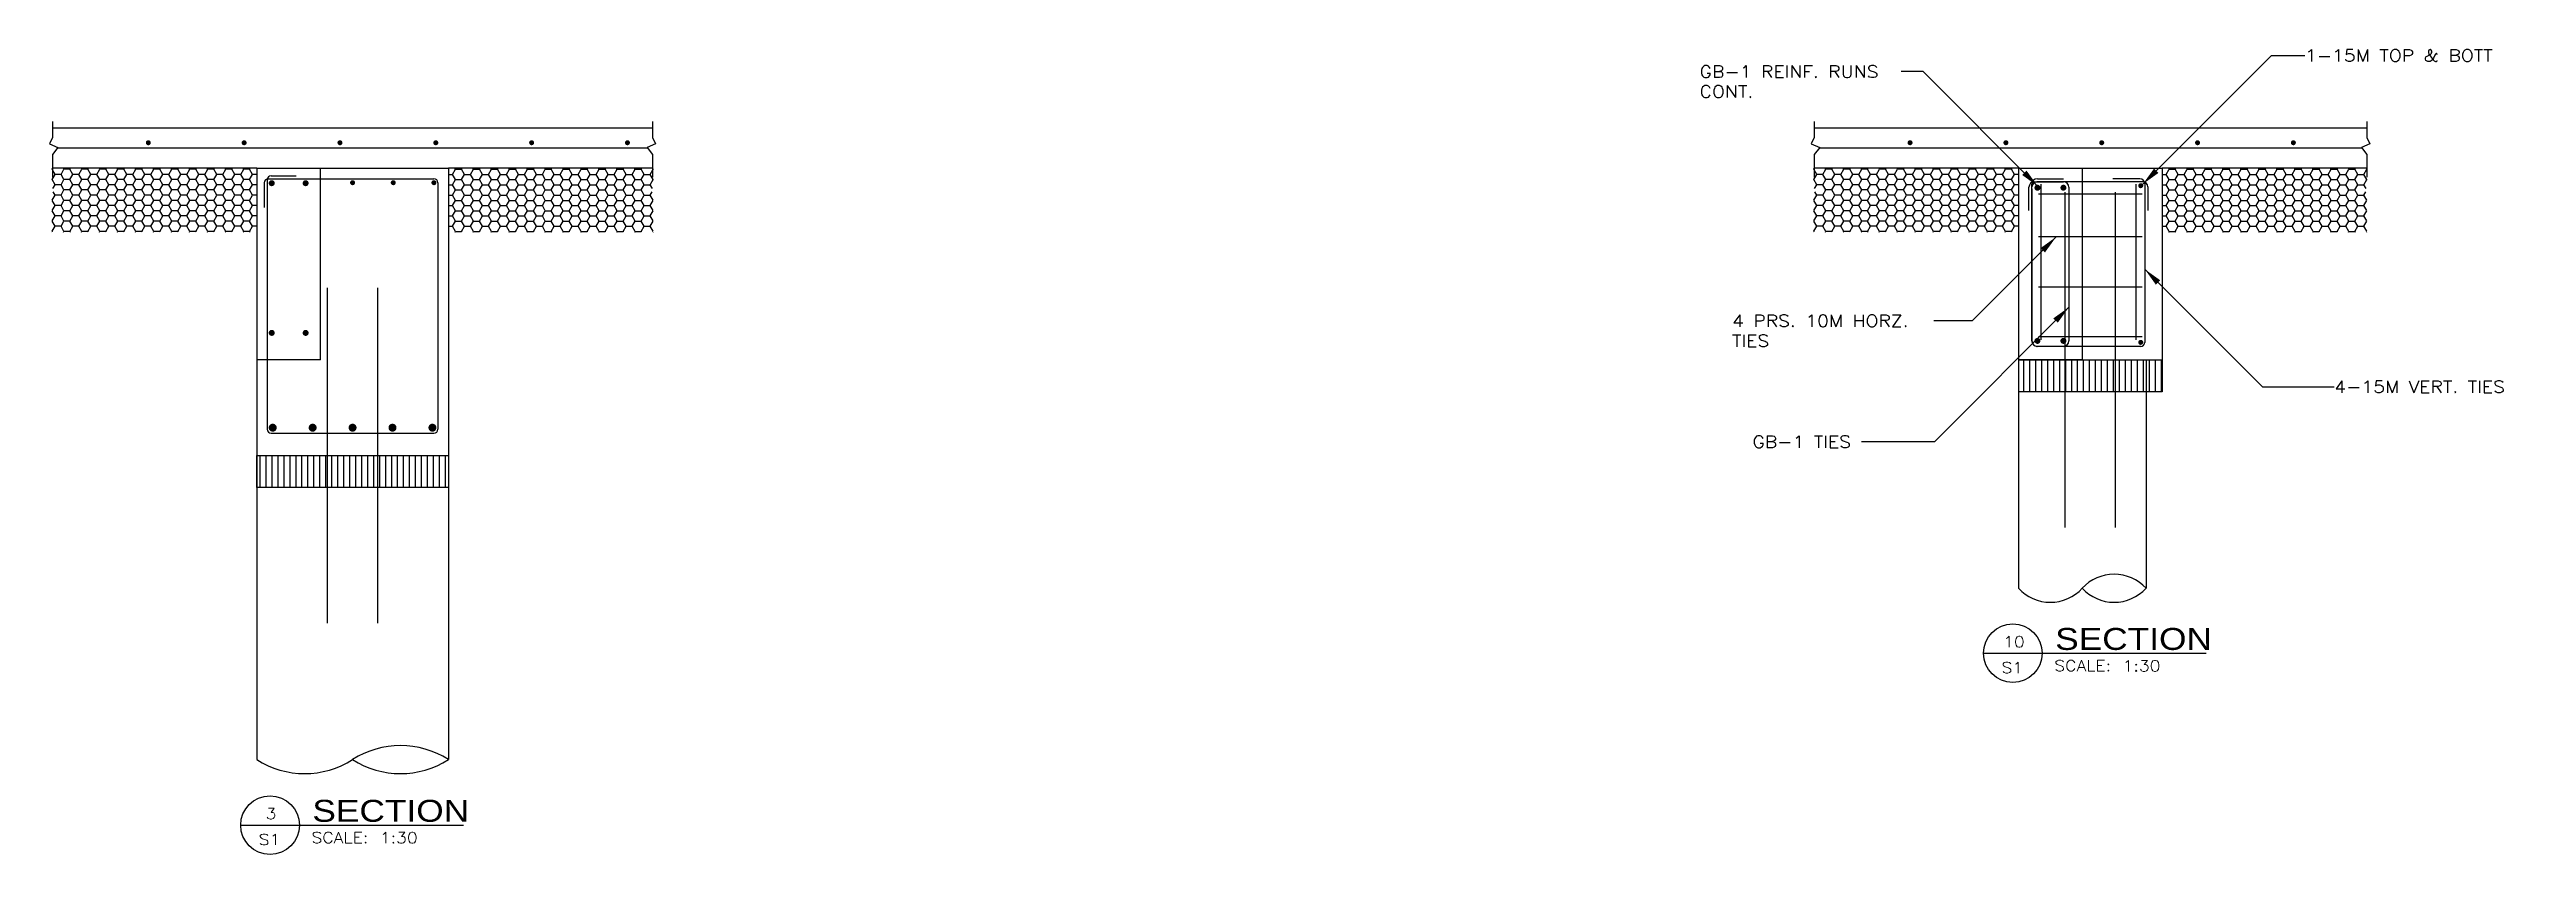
# Model space of a CAD drawing. Header units: millimetres. Extents: x -1323 to 60408, y -30584 to 1459.
# Drawn here: x 37174 to 45052, y -15204 to -12643 of the extents above; entities that cross this region are included whole.
import ezdxf
from ezdxf.enums import TextEntityAlignment as Align

# ---------------------------------------------------------------- set-up
doc = ezdxf.new("R2010")
doc.units = ezdxf.units.MM
for name, color, linetype in [('Foundation_Details_Reinf', 131, 'Continuous'), ('L131', 131, 'Continuous'), ('LAYER11A', 11, 'Continuous'), ('LAYER131A', 131, 'Continuous'), ('LAYER15A', 15, 'Continuous'), ('LAYER72A', 72, 'Continuous'), ('LAYER7A', 7, 'Continuous'), ('Struc_Section_Reinf', 131, 'Continuous'), ('Structural_Plan_GB', 41, 'Continuous'), ('Structural_Section_Dim', 2, 'Continuous'), ('TEXT131', 131, 'Continuous')]:
    doc.layers.add(name, color=color, linetype=linetype)
doc.styles.add('ROMANS', font='ROMANS.SHX', dxfattribs={"width": 0.8})
doc.styles.add('ROMANS-115', font='romans.shx', dxfattribs={"width": 1.15})
doc.styles.add('SANS-80', font='sanss___.ttf', dxfattribs={"width": 0.8})
doc.dimstyles.new('Copy of 112-ROMANS-115-MS-BPV', dxfattribs={"dimscale": 0, "dimtxt": 1.5, "dimasz": 1.5, "dimexe": 1.5, "dimexo": 0.75, "dimgap": 0.75, "dimtad": 1, "dimdec": 3, "dimlfac": -96, "dimrnd": 0.125, "dimzin": 1, "dimdsep": 46, "dimlunit": 4, "dimtxsty": 'ROMANS-115', "dimcen": 0.75, "dimclrd": 256, "dimclre": 256, "dimclrt": 256, "dimadec": 0, "dimazin": 0, "dimtfac": 1, "dimtdec": 3, "dimtofl": 0, "dimtmove": 0, "dimatfit": 0, "dimfxl": 1, "dimfrac": 2, "dimtolj": 1, "dimtzin": 0, "dimarcsym": 0})
pattern_1 = [(90, (0, 0), (-19.01692, 0), [])]

msp = doc.modelspace()

# ---------------------------------------------------------------- texts
at = {"layer": 'Structural_Section_Dim', "ltscale": 15, "char_height": 38.1, "attachment_point": 1, "style": 'ROMANS-115'}
for s, insert in [('\\A1;1-15M TOP & BOTT', (44347.80769, -12643.30288)), ('\\A1;GB-1 REINF. RUNS\\PCONT.', (42422.23854, -12694.58341)), ('\\A1;4 PRS. 10M HORZ.\\PTIES', (42525.56824, -13487.67861)), ('4-15M VERT. TIES', (44441.034, -13697.2509)), ('\\A1;GB-1 TIES', (42590.24398, -13872.06627))]:
    msp.add_mtext(s, dxfattribs=dict(at, insert=insert))

# ---------------------------------------------------------------- blocks, each defined once
blk = doc.blocks.new('Title-section')
at = {"layer": 'LAYER15A'}
blk.add_line((-2.066, -7.538), (-0.798, -7.538), dxfattribs=at)
blk.add_circle((-1.899, -7.538), 0.167, dxfattribs=at)
at = {"layer": 'L131', "style": 'ROMANS', "width": 1.15}
blk.add_text('SCALE:', height=0.0625, dxfattribs=at).set_placement((-1.663, -7.64))
for tag, p in [('TITLE_NO.', (-1.893, -7.504)), ('SHEET_NO.', (-1.902, -7.651))]:
    blk.add_attdef(tag, text='', height=0.0625, dxfattribs=at).set_placement(p, align=Align.CENTER)
blk.add_attdef('SCALE', (-1.274, -7.641), '', height=0.0625, dxfattribs=at)
at = {"layer": 'TEXT131', "style": 'SANS-80', "width": 1.15}
blk.add_text('SECTION', height=0.125, dxfattribs=at).set_placement((-1.658, -7.519))

# ---------------------------------------------------------------- hatches: boundary and pattern name
at = {"layer": 'LAYER7A'}
h = msp.add_hatch(dxfattribs=at)
h.set_pattern_fill('HONEY', color=256, scale=152.4, style=0)
h.set_pattern_definition([(180, (174713.16, -33992.855), (-28.575, 16.4977839), [19.05, -38.1]), (60, (174713.16, -33992.855), (28.575, 16.497784), [19.05, -38.1]), (120, (174713.16, -33992.855), (-6e-08, 32.9955678), [-38.1, 19.05])])
h.paths.add_polyline_path([(37782.09471, -13020.96688), (37782.09471, -13224.16688), (37182.07571, -13224.16688), (37182.07571, -13101.38746), (37189.41102, -13089.87457), (37175.7883, -13079.40832), (37181.02781, -13068.94205), (37181.02781, -13020.96688)])
h.paths.add_polyline_path([(37782.09471, -13020.96688), (37832.89471, -13020.96688), (37832.89471, -13224.16688), (37782.09471, -13224.16688)])
h = msp.add_hatch(dxfattribs=at)
h.set_pattern_fill('HONEY', color=256, scale=152.4, style=0)
h.set_pattern_definition([(0, (-98437.771, -33992.855), (28.575, 16.4977839), [19.05, -38.1]), (120, (-98437.771, -33992.855), (-28.575, 16.497784), [19.05, -38.1]), (60, (-98437.771, -33992.855), (6e-08, 32.9955678), [-38.1, 19.05])])
h.paths.add_polyline_path([(38493.29471, -13020.96688), (38493.29471, -13224.16688), (39093.31371, -13224.16688), (39093.31371, -13101.38746), (39085.9784, -13089.87457), (39099.60112, -13079.40832), (39094.36162, -13068.94205), (39094.36162, -13020.96688)])
h.paths.add_polyline_path([(38493.29471, -13020.96688), (38442.49471, -13020.96688), (38442.49471, -13224.16688), (38493.29471, -13224.16688)])
h = msp.add_hatch(dxfattribs=at)
h.set_pattern_fill('HONEY', color=256, scale=152.4, style=0)
h.set_pattern_definition([(180, (180316.857, -33992.855), (-28.575, 16.4977839), [19.05, -38.1]), (60, (180316.857, -33992.855), (28.575, 16.497784), [19.05, -38.1]), (120, (180316.857, -33992.855), (-6e-08, 32.9955678), [-38.1, 19.05])])
h.paths.add_polyline_path([(43385.7914, -13020.96688), (43385.7914, -13224.16688), (42785.7724, -13224.16688), (42785.7724, -13101.38746), (42793.10771, -13089.87457), (42779.48499, -13079.40832), (42784.72449, -13068.94205), (42784.72449, -13020.96688)])
h.paths.add_polyline_path([(43385.7914, -13020.96688), (43436.5914, -13020.96688), (43436.5914, -13224.16688), (43385.7914, -13224.16688)])
h = msp.add_hatch(dxfattribs=at)
h.set_pattern_fill('HONEY', color=256, scale=152.4, style=0)
h.set_pattern_definition([(0, (-92986.474, -33992.855), (28.575, 16.4977839), [19.05, -38.1]), (120, (-92986.474, -33992.855), (-28.575, 16.497784), [19.05, -38.1]), (60, (-92986.474, -33992.855), (6e-08, 32.9955678), [-38.1, 19.05])])
h.paths.add_polyline_path([(43944.5914, -13020.96688), (43944.5914, -13224.16688), (44544.6104, -13224.16688), (44544.6104, -13101.38746), (44537.27509, -13089.87457), (44550.89781, -13079.40832), (44545.6583, -13068.94205), (44545.6583, -13020.96688)])
h.paths.add_polyline_path([(43944.5914, -13020.96688), (43893.7914, -13020.96688), (43893.7914, -13224.16688), (43944.5914, -13224.16688)])
h = msp.add_hatch(dxfattribs=at)
h.set_pattern_fill('LINE', color=256, scale=152.13536, angle=90, style=0)
h.set_pattern_definition(pattern_1)
h.paths.add_polyline_path([(43661.39225, -13630.56688), (43436.5914, -13630.56688), (43436.5914, -13731.99046), (43661.39225, -13731.99046)])
h.paths.add_polyline_path([(43821.39055, -13630.56688), (43661.39225, -13630.56688), (43661.39225, -13731.99046), (43821.39055, -13731.99046)])
h.paths.add_polyline_path([(43893.7914, -13630.56688), (43821.39055, -13630.56688), (43821.39055, -13731.99046), (43893.7914, -13731.99046)])
h = msp.add_hatch(dxfattribs=at)
h.set_pattern_fill('LINE', color=256, scale=152.13536, angle=90, style=0)
h.set_pattern_definition(pattern_1)
h.paths.add_polyline_path([(38057.69556, -13935.36688), (37832.89471, -13935.36688), (37832.89471, -14036.79046), (38057.69556, -14036.79046)])
h.paths.add_polyline_path([(38217.69386, -13935.36688), (38057.69556, -13935.36688), (38057.69556, -14036.79046), (38217.69386, -14036.79046)])
h.paths.add_polyline_path([(38442.49471, -13935.36688), (38217.69386, -13935.36688), (38217.69386, -14036.79046), (38442.49471, -14036.79046)])

# ---------------------------------------------------------------- linework, layer by layer
at = {"layer": 'Foundation_Details_Reinf'}
for p, q in [((37856.70721, -13067.00438), (37856.70721, -13146.37938)), ((37866.23221, -13057.47938), (37866.23221, -13851.22938)), ((37869.40721, -13054.30438), (38396.45721, -13054.30438)), ((37878.93221, -13044.77938), (37958.30721, -13044.77938)), ((38409.15721, -13067.00438), (38409.15721, -13851.22938)), ((43585.19225, -14163.96688), (43585.19225, -13097.16688)), ((43745.19055, -14163.96688), (43745.19055, -13097.16688)), ((38057.69556, -14468.76688), (38057.69556, -13401.96688)), ((38217.69386, -14468.76688), (38217.69386, -13401.96688)), ((37878.93221, -13863.92938), (38396.45721, -13863.92938))]:
    msp.add_line(p, q, dxfattribs=at)
for points, const_width in [([(37875.75721, -13068.59188, 1), (37885.28221, -13068.59188, 1)], 9.525), ([(37983.70721, -13068.59188, 1), (37993.23221, -13068.59188, 1)], 9.525), ([(38133.72596, -13067.00438, 1), (38141.66346, -13067.00438, 1)], 7.9375), ([(38263.10721, -13067.00438, 1), (38271.04471, -13067.00438, 1)], 7.9375), ([(38400.42596, -13067.00438, -1), (38392.48846, -13067.00438, -1)], 7.9375), ([(37875.75721, -13544.84188, -1), (37885.28221, -13544.84188, -1)], 9.525), ([(37983.70721, -13544.84188, -1), (37993.23221, -13544.84188, -1)], 9.525), ([(37877.34471, -13846.46688, 1), (37890.04471, -13846.46688, 1)], 12.7), ([(38004.34471, -13846.46688, 1), (38017.04471, -13846.46688, 1)], 12.7), ([(38131.34471, -13846.46688, 1), (38144.04471, -13846.46688, 1)], 12.7), ([(38258.34471, -13846.46688, 1), (38271.04471, -13846.46688, 1)], 12.7), ([(38398.04471, -13846.46688, -1), (38385.34471, -13846.46688, -1)], 12.7)]:
    msp.add_lwpolyline(points, format="xyb", close=True, dxfattribs=dict(at, const_width=const_width))
for centre, start, end in [((37869.40721, -13067.00438), 90, 180), ((37878.93221, -13057.47938), 90, 180), ((38396.45721, -13067.00438), 0, 90), ((37878.93221, -13851.22938), 180, 270), ((38396.45721, -13851.22938), 270, 0)]:
    msp.add_arc(centre, 12.7, start, end, dxfattribs=at)
at = {"layer": 'LAYER11A'}
for p, q in [((39091.85327, -12893.96688), (37183.53615, -12893.96688)), ((44544.6104, -12893.96688), (42787.23284, -12893.96688)), ((37832.89471, -13020.96688), (37183.53615, -13020.96688)), ((39091.85327, -13020.96688), (38442.49471, -13020.96688)), ((43436.5914, -13020.96688), (42787.23284, -13020.96688)), ((44544.6104, -13020.96688), (43893.7914, -13020.96688)), ((43436.5914, -13630.56688), (43893.7914, -13630.56688)), ((37832.89471, -13935.36688), (38442.84757, -13935.36688)), ((37832.89471, -13935.36688), (38442.84757, -13935.36688))]:
    msp.add_line(p, q, dxfattribs=at)
at = {"layer": 'LAYER131A'}
for p, q in [((43436.5914, -13630.56688), (43436.5914, -14357.37953)), ((43893.7914, -13630.56688), (43893.7914, -13731.99046)), ((43893.7914, -13731.99046), (43436.5914, -13731.99046)), ((43842.28569, -13731.99046), (43842.28569, -14357.37953)), ((37832.89471, -13935.36688), (37832.89471, -14902.36963)), ((37832.89471, -14036.79046), (37832.89471, -13935.36688)), ((38442.49471, -13935.36688), (38442.49471, -14902.36963)), ((38442.49471, -13935.36688), (38442.49471, -14036.79046)), ((38442.49471, -14036.79046), (37832.89471, -14036.79046))]:
    msp.add_line(p, q, dxfattribs=at)
at = {"layer": 'LAYER131A', "ltscale": 3}
msp.add_line((43842.28569, -13630.56688), (43842.28569, -13731.99046), dxfattribs=at)
at = {"layer": 'LAYER131A'}
for points, const_width in [([(37484.08458, -12939.83665, 1), (37492.02208, -12939.83665, 1)], 7.9375), ([(37788.88458, -12939.83665, 1), (37796.82208, -12939.83665, 1)], 7.9375), ([(38093.68458, -12939.83665, 1), (38101.62208, -12939.83665, 1)], 7.9375), ([(38398.48458, -12939.83665, 1), (38406.42208, -12939.83665, 1)], 7.9375), ([(38703.28458, -12939.83665, 1), (38711.22208, -12939.83665, 1)], 7.9375), ([(39008.08458, -12939.83665, 1), (39016.02208, -12939.83665, 1)], 7.9375), ([(43087.78126, -12939.83665, 1), (43095.71876, -12939.83665, 1)], 7.9375), ([(43392.58126, -12939.83665, 1), (43400.51876, -12939.83665, 1)], 7.9375), ([(43697.38126, -12939.83665, 1), (43705.31876, -12939.83665, 1)], 7.9375), ([(44002.18126, -12939.83665, 1), (44010.11876, -12939.83665, 1)], 7.9375), ([(44306.98126, -12939.83665, 1), (44314.91876, -12939.83665, 1)], 7.9375), ([(43492.1539, -13082.95611, 1), (43501.6789, -13082.95611, 1)], 9.525), ([(43584.2289, -13082.95611, -1), (43574.7039, -13082.95611, -1)], 9.525), ([(43821.56015, -13076.52938, 1), (43829.49765, -13076.52938, 1)], 7.9375), ([(43492.1539, -13570.24188, -1), (43501.6789, -13570.24188, -1)], 9.525), ([(43584.2289, -13570.24188, 1), (43574.7039, -13570.24188, 1)], 9.525), ([(43821.56015, -13575.00438, -1), (43829.49765, -13575.00438, -1)], 7.9375)]:
    msp.add_lwpolyline(points, format="xyb", close=True, dxfattribs=dict(at, const_width=const_width))
for centre, radius, start, end in [((43740.86212, -14450.59768), 137.75472, 42.586035859, 137.413964141), ((43538.01497, -14264.16139), 137.75472, 222.586035859, 317.413964141), ((43740.86212, -14264.16139), 137.75472, 222.586035859, 317.413964141), ((38290.09471, -15140.8506), 283.01755, 57.419604431, 122.580395569), ((37985.29471, -14663.88865), 283.01755, 237.419604431, 302.580395569), ((38290.09471, -14663.88865), 283.01755, 237.419604431, 302.580395569)]:
    msp.add_arc(centre, radius, start, end, dxfattribs=at)
at = {"layer": 'LAYER72A'}
for p, q in [((37200.10404, -12955.71165), (39075.28539, -12955.71165)), ((42803.80072, -12955.71165), (44528.04252, -12955.71165)), ((43479.4539, -13570.24188), (43479.4539, -13071.76688)), ((43487.3914, -13063.82938), (43579.4664, -13063.82938)), ((43496.9164, -13054.30438), (43579.4664, -13054.30438)), ((43469.9289, -13155.90438), (43469.9289, -13081.29188)), ((43596.9289, -13081.29188), (43596.9289, -13570.24188)), ((43579.4664, -13587.70438), (43496.9164, -13587.70438))]:
    msp.add_line(p, q, dxfattribs=at)
for centre, start, end in [((43487.3914, -13081.29188), 90, 180), ((43496.9164, -13071.76688), 90, 180), ((43579.4664, -13081.29188), 0, 90), ((43496.9164, -13570.24188), 180, 270), ((43579.4664, -13570.24188), 270, 0)]:
    msp.add_arc(centre, 17.4625, start, end, dxfattribs=at)
at = {"layer": 'Struc_Section_Reinf'}
for p, q in [((43831.8789, -13063.82938), (43495.3289, -13063.82938)), ((43508.0289, -13071.76688), (43508.0289, -13567.06688)), ((43822.3539, -13054.30438), (43736.6289, -13054.30438)), ((43809.6539, -13071.76688), (43809.6539, -13567.06688)), ((43838.2289, -13070.17938), (43838.2289, -13575.00438)), ((43479.4539, -13086.05438), (43479.4539, -13571.82938)), ((43500.0914, -13101.92938), (43830.2914, -13101.92938)), ((43847.7539, -13079.70438), (43847.7539, -13155.90438)), ((43830.2914, -13239.51272), (43500.0914, -13239.51272)), ((43830.2914, -13399.32105), (43500.0914, -13399.32105)), ((43825.5289, -13587.70438), (43495.3289, -13587.70438)), ((43500.0914, -13555.95438), (43830.2914, -13555.95438))]:
    msp.add_line(p, q, dxfattribs=at)
for centre, radius, start, end in [((43495.3289, -13079.70438), 15.875, 90, 180), ((43822.3539, -13070.17938), 15.875, 0, 90), ((43831.8789, -13079.70438), 15.875, 0, 90), ((43495.3289, -13571.82938), 15.875, 180, 270), ((43825.5289, -13575.00438), 12.7, 270, 0)]:
    msp.add_arc(centre, radius, start, end, dxfattribs=at)
at = {"layer": 'Structural_Plan_GB'}
for p, q in [((37832.89471, -13020.96688), (37832.89471, -13935.36688)), ((37832.89471, -13020.96688), (38442.49471, -13020.96688)), ((38442.49471, -13020.96688), (38442.49471, -13935.36688)), ((43436.5914, -13020.96688), (43436.5914, -13630.56688)), ((43436.5914, -13020.96688), (43893.7914, -13020.96688)), ((43893.7914, -13020.96688), (43893.7914, -13630.56688)), ((43436.5914, -13630.56688), (43893.7914, -13630.56688)), ((37832.89471, -13935.36688), (38442.49471, -13935.36688))]:
    msp.add_line(p, q, dxfattribs=at)
at = {"layer": 'Structural_Plan_GB', "ltscale": 10}
for p, q in [((38036.09471, -13630.56688), (38036.09471, -13020.96688)), ((43639.7914, -13630.56688), (43639.7914, -13020.96688)), ((38036.09471, -13630.56688), (37832.89471, -13630.56688)), ((43639.7914, -13630.56688), (43436.5914, -13630.56688))]:
    msp.add_line(p, q, dxfattribs=at)
at = {"layer": 'Structural_Section_Dim'}
for p, q in [((37183.53615, -12872.6632), (37183.53615, -12923.61153)), ((39091.85327, -12872.6632), (39091.85327, -12923.61153)), ((42787.23284, -12872.6632), (42787.23284, -12923.61153)), ((44544.6104, -12872.6632), (44544.6104, -12923.61153)), ((37183.53615, -12923.61153), (37173.81931, -12943.02044)), ((37173.81931, -12943.02044), (37200.54063, -12955.15104)), ((37200.54063, -12955.15104), (37183.53615, -12976.98605)), ((37183.53615, -12976.98605), (37183.53615, -13049.76943)), ((39101.57011, -12943.02044), (39074.8488, -12955.15104)), ((39074.8488, -12955.15104), (39091.85327, -12976.98605)), ((39091.85327, -12923.61153), (39101.57011, -12943.02044)), ((39091.85327, -12976.98605), (39091.85327, -13049.76943)), ((42787.23284, -12923.61153), (42777.516, -12943.02044)), ((42777.516, -12943.02044), (42804.23731, -12955.15104)), ((42804.23731, -12955.15104), (42787.23284, -12976.98605)), ((42787.23284, -12976.98605), (42787.23284, -13049.76943)), ((44554.32724, -12943.02044), (44527.60593, -12955.15104)), ((44527.60593, -12955.15104), (44544.6104, -12976.98605)), ((44544.6104, -12923.61153), (44554.32724, -12943.02044)), ((44544.6104, -12976.98605), (44544.6104, -13049.76943))]:
    msp.add_line(p, q, dxfattribs=at)

# ---------------------------------------------------------------- block references
at = {"layer": 'Structural_Section_Dim', "xscale": 558.8, "yscale": 558.8, "zscale": 558.8}
for p, values in [((44479.7872, -10351.84722), {'TITLE_NO.': '10', 'SHEET_NO.': 'S1', 'SCALE': '1:30'}), ((38936.317, -10898.69266), {'TITLE_NO.': '3', 'SHEET_NO.': 'S1', 'SCALE': '1:30'})]:
    msp.add_blockref('Title-section', p, dxfattribs=at).add_auto_attribs(values)

msp.set_redraw_order([(e.dxf.handle, doc.entitydb.next_handle()) for e in msp.query("TEXT MTEXT ATTDEF DIMENSION ARC_DIMENSION")])  # texts and dimensions are drawn at this point

# ---------------------------------------------------------------- leaders
at = {"layer": 'Structural_Section_Dim', "ltscale": 15, "annotation_type": 0, "has_hookline": 1}
for points, hookline_direction, text_width in [([(43832.15007, -13071.51358), (44241.31077, -12662.35288), (44347.05769, -12662.35288)], 0, 680.17571), ([(43497.56587, -13077.86865), (43133.33063, -12713.63341), (43063.52211, -12713.63341)], 1, 640.53357), ([(43556.37975, -13239.51272), (43289.16386, -13506.72861), (43166.85181, -13506.72861)], 1, 640.53357), ([(43838.2289, -13342.21865), (44212.31114, -13716.3009), (44440.284, -13716.3009)], 0, 611.32357), ([(43596.9289, -13463.1592), (43168.97183, -13891.11627), (42937.34112, -13891.11627)], 1, 346.34714)]:
    msp.add_leader(points, dimstyle='Copy of 112-ROMANS-115-MS-BPV', override={"dimscale": 1, "dimasz": 60, "dimtad": 0}, dxfattribs=dict(at, hookline_direction=hookline_direction, text_width=text_width))

doc.saveas('drawing.dxf')
